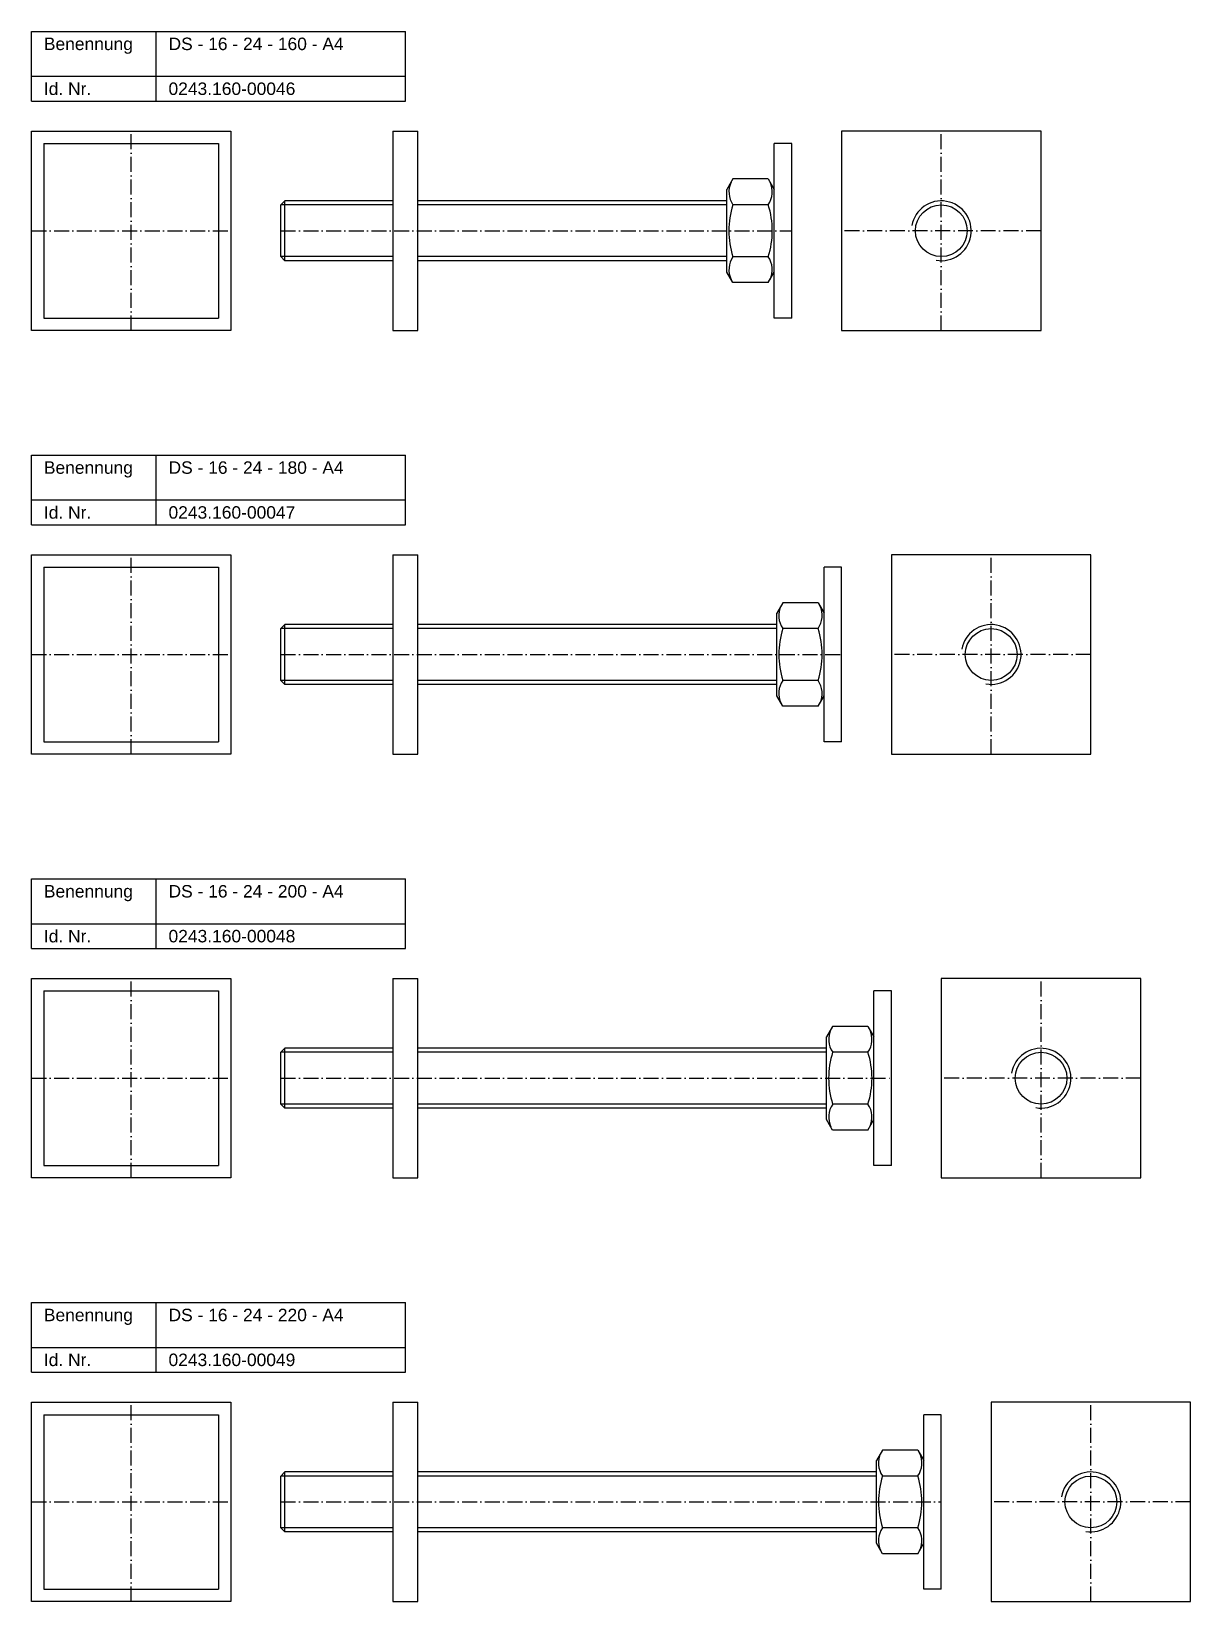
# Model space of a CAD drawing. Header units: millimetres. Extents: x 77 to 2399, y 1116 to 2936.
# Drawn here: x 1914 to 2379, y 1456 to 2086 of the extents above; entities that cross this region are included whole.
import ezdxf

# ---------------------------------------------------------------- set-up
doc = ezdxf.new("R2010")
doc.units = ezdxf.units.MM
doc.header["$LTSCALE"] = 0.5
doc.linetypes.add('achse', pattern=[18, 12, -3, 0, -3])
doc.layers.add('HALFEN', color=2, linetype='CONTINUOUS')
doc.styles.add('ARIAL50', font='ARIAL.TTF', dxfattribs={"height": 5})

msp = doc.modelspace()

# ---------------------------------------------------------------- texts
at = {"layer": 'HALFEN', "style": 'ARIAL50'}
for s, p in [('Benennung', (1919.25, 2078.75)), ('DS - 16 - 24 - 160 - A4', (1969.25, 2078.75)), ('Id. Nr.', (1919.25, 2060.75)), ('0243.160-00046', (1969.25, 2060.75)), ('Benennung', (1919.25, 1908.75)), ('DS - 16 - 24 - 180 - A4', (1969.25, 1908.75)), ('Id. Nr.', (1919.25, 1890.75)), ('0243.160-00047', (1969.25, 1890.75)), ('Benennung', (1919.25, 1738.75)), ('DS - 16 - 24 - 200 - A4', (1969.25, 1738.75)), ('Id. Nr.', (1919.25, 1720.75)), ('0243.160-00048', (1969.25, 1720.75)), ('Benennung', (1919.25, 1568.75)), ('DS - 16 - 24 - 220 - A4', (1969.25, 1568.75)), ('Id. Nr.', (1919.25, 1550.75)), ('0243.160-00049', (1969.25, 1550.75))]:
    msp.add_text(s, height=5, dxfattribs=at).set_placement(p)

# ---------------------------------------------------------------- linework, layer by layer
at = {"layer": 'HALFEN'}
for p, q in [((1914.25, 2086.25), (2064.25, 2086.25)), ((1914.25, 2058.25), (1914.25, 2086.25)), ((1964.25, 2058.25), (1964.25, 2086.25)), ((2064.25, 2058.25), (2064.25, 2086.25)), ((1914.25, 2068.25), (2064.25, 2068.25)), ((1914.25, 2058.25), (2064.25, 2058.25)), ((1914.25, 2046.25), (1994.25, 2046.25)), ((1914.25, 1966.25), (1914.25, 2046.25)), ((1919.25, 2041.25), (1989.25, 2041.25)), ((1919.25, 2041.25), (1919.25, 1971.25)), ((1989.25, 2041.25), (1989.25, 1971.25)), ((1994.25, 2046.25), (1994.25, 1966.25)), ((2059.25, 2046.25), (2059.25, 1966.25)), ((2059.25, 2046.25), (2069.25, 2046.25)), ((2069.25, 1966.25), (2069.25, 2046.25)), ((2212.25, 1971.25), (2212.25, 2041.25)), ((2219.25, 2041.25), (2212.25, 2041.25)), ((2219.25, 1971.25), (2219.25, 2041.25)), ((2319.25, 2046.25), (2239.25, 2046.25)), ((2239.25, 2046.25), (2239.25, 1966.25)), ((2319.25, 1966.25), (2319.25, 2046.25)), ((2195.67, 2027.04), (2193.25, 2022.85)), ((2193.25, 1989.65), (2193.25, 2022.85)), ((2209.83, 2027.04), (2195.67, 2027.04)), ((2209.83, 2027.04), (2212.25, 2022.85)), ((2015.87, 2018.25), (2014.25, 2016.63)), ((2059.25, 2016.63), (2014.25, 2016.63)), ((2014.25, 1995.87), (2014.25, 2016.63)), ((2059.25, 2018.25), (2015.87, 2018.25)), ((2015.87, 1994.25), (2015.87, 2018.25)), ((2193.25, 2018.25), (2069.25, 2018.25)), ((2193.25, 2016.63), (2069.25, 2016.63)), ((2209.83, 2016.64), (2195.67, 2016.64)), ((2059.25, 1995.87), (2014.25, 1995.87)), ((2014.25, 1995.87), (2015.87, 1994.25)), ((2059.25, 1994.25), (2015.87, 1994.25)), ((2193.25, 1995.87), (2069.25, 1995.87)), ((2193.25, 1994.25), (2069.25, 1994.25)), ((2209.83, 1995.86), (2195.67, 1995.86)), ((2195.67, 1985.46), (2193.25, 1989.65)), ((2209.83, 1985.46), (2195.67, 1985.46)), ((2209.83, 1985.46), (2212.25, 1989.65)), ((1994.25, 1966.25), (1914.25, 1966.25)), ((1919.25, 1971.25), (1989.25, 1971.25)), ((2059.25, 1966.25), (2069.25, 1966.25)), ((2219.25, 1971.25), (2212.25, 1971.25)), ((2239.25, 1966.25), (2319.25, 1966.25)), ((1914.25, 1916.25), (2064.25, 1916.25)), ((1914.25, 1888.25), (1914.25, 1916.25)), ((1964.25, 1888.25), (1964.25, 1916.25)), ((2064.25, 1888.25), (2064.25, 1916.25)), ((1914.25, 1898.25), (2064.25, 1898.25)), ((1914.25, 1888.25), (2064.25, 1888.25)), ((1914.25, 1876.25), (1994.25, 1876.25)), ((1914.25, 1796.25), (1914.25, 1876.25)), ((1919.25, 1871.25), (1989.25, 1871.25)), ((1919.25, 1871.25), (1919.25, 1801.25)), ((1989.25, 1871.25), (1989.25, 1801.25)), ((1994.25, 1876.25), (1994.25, 1796.25)), ((2059.25, 1876.25), (2059.25, 1796.25)), ((2059.25, 1876.25), (2069.25, 1876.25)), ((2069.25, 1796.25), (2069.25, 1876.25)), ((2232.25, 1801.25), (2232.25, 1871.25)), ((2239.25, 1871.25), (2232.25, 1871.25)), ((2239.25, 1801.25), (2239.25, 1871.25)), ((2339.25, 1876.25), (2259.25, 1876.25)), ((2259.25, 1876.25), (2259.25, 1796.25)), ((2339.25, 1796.25), (2339.25, 1876.25)), ((2215.67, 1857.04), (2213.25, 1852.85)), ((2213.25, 1819.65), (2213.25, 1852.85)), ((2229.83, 1857.04), (2215.67, 1857.04)), ((2229.83, 1857.04), (2232.25, 1852.85)), ((2015.87, 1848.25), (2014.25, 1846.63)), ((2059.25, 1846.63), (2014.25, 1846.63)), ((2014.25, 1825.87), (2014.25, 1846.63)), ((2059.25, 1848.25), (2015.87, 1848.25)), ((2015.87, 1824.25), (2015.87, 1848.25)), ((2213.25, 1848.25), (2069.25, 1848.25)), ((2213.25, 1846.63), (2069.25, 1846.63)), ((2229.83, 1846.64), (2215.67, 1846.64)), ((2059.25, 1825.87), (2014.25, 1825.87)), ((2014.25, 1825.87), (2015.87, 1824.25)), ((2059.25, 1824.25), (2015.87, 1824.25)), ((2213.25, 1825.87), (2069.25, 1825.87)), ((2213.25, 1824.25), (2069.25, 1824.25)), ((2229.83, 1825.86), (2215.67, 1825.86)), ((2215.67, 1815.46), (2213.25, 1819.65)), ((2229.83, 1815.46), (2215.67, 1815.46)), ((2229.83, 1815.46), (2232.25, 1819.65)), ((1994.25, 1796.25), (1914.25, 1796.25)), ((1919.25, 1801.25), (1989.25, 1801.25)), ((2059.25, 1796.25), (2069.25, 1796.25)), ((2239.25, 1801.25), (2232.25, 1801.25)), ((2259.25, 1796.25), (2339.25, 1796.25)), ((1914.25, 1746.25), (2064.25, 1746.25)), ((1914.25, 1718.25), (1914.25, 1746.25)), ((1964.25, 1718.25), (1964.25, 1746.25)), ((2064.25, 1718.25), (2064.25, 1746.25)), ((1914.25, 1728.25), (2064.25, 1728.25)), ((1914.25, 1718.25), (2064.25, 1718.25)), ((1914.25, 1706.25), (1994.25, 1706.25)), ((1914.25, 1626.25), (1914.25, 1706.25)), ((1919.25, 1701.25), (1989.25, 1701.25)), ((1919.25, 1701.25), (1919.25, 1631.25)), ((1989.25, 1701.25), (1989.25, 1631.25)), ((1994.25, 1706.25), (1994.25, 1626.25)), ((2059.25, 1706.25), (2059.25, 1626.25)), ((2059.25, 1706.25), (2069.25, 1706.25)), ((2069.25, 1626.25), (2069.25, 1706.25)), ((2252.25, 1631.25), (2252.25, 1701.25)), ((2259.25, 1701.25), (2252.25, 1701.25)), ((2259.25, 1631.25), (2259.25, 1701.25)), ((2359.25, 1706.25), (2279.25, 1706.25)), ((2279.25, 1706.25), (2279.25, 1626.25)), ((2359.25, 1626.25), (2359.25, 1706.25)), ((2235.67, 1687.04), (2233.25, 1682.85)), ((2233.25, 1649.65), (2233.25, 1682.85)), ((2249.83, 1687.04), (2235.67, 1687.04)), ((2249.83, 1687.04), (2252.25, 1682.85)), ((2015.87, 1678.25), (2014.25, 1676.63)), ((2059.25, 1676.63), (2014.25, 1676.63)), ((2014.25, 1655.87), (2014.25, 1676.63)), ((2059.25, 1678.25), (2015.87, 1678.25)), ((2015.87, 1654.25), (2015.87, 1678.25)), ((2233.25, 1678.25), (2069.25, 1678.25)), ((2233.25, 1676.63), (2069.25, 1676.63)), ((2249.83, 1676.64), (2235.67, 1676.64)), ((2059.25, 1655.87), (2014.25, 1655.87)), ((2014.25, 1655.87), (2015.87, 1654.25)), ((2059.25, 1654.25), (2015.87, 1654.25)), ((2233.25, 1655.87), (2069.25, 1655.87)), ((2233.25, 1654.25), (2069.25, 1654.25)), ((2249.83, 1655.86), (2235.67, 1655.86)), ((2235.67, 1645.46), (2233.25, 1649.65)), ((2249.83, 1645.46), (2235.67, 1645.46)), ((2249.83, 1645.46), (2252.25, 1649.65)), ((1994.25, 1626.25), (1914.25, 1626.25)), ((1919.25, 1631.25), (1989.25, 1631.25)), ((2059.25, 1626.25), (2069.25, 1626.25)), ((2259.25, 1631.25), (2252.25, 1631.25)), ((2279.25, 1626.25), (2359.25, 1626.25)), ((1914.25, 1576.25), (2064.25, 1576.25)), ((1914.25, 1548.25), (1914.25, 1576.25)), ((1964.25, 1548.25), (1964.25, 1576.25)), ((2064.25, 1548.25), (2064.25, 1576.25)), ((1914.25, 1558.25), (2064.25, 1558.25)), ((1914.25, 1548.25), (2064.25, 1548.25)), ((1914.25, 1536.25), (1994.25, 1536.25)), ((1914.25, 1456.25), (1914.25, 1536.25)), ((1919.25, 1531.25), (1989.25, 1531.25)), ((1919.25, 1531.25), (1919.25, 1461.25)), ((1989.25, 1531.25), (1989.25, 1461.25)), ((1994.25, 1536.25), (1994.25, 1456.25)), ((2059.25, 1536.25), (2059.25, 1456.25)), ((2059.25, 1536.25), (2069.25, 1536.25)), ((2069.25, 1456.25), (2069.25, 1536.25)), ((2272.25, 1461.25), (2272.25, 1531.25)), ((2279.25, 1531.25), (2272.25, 1531.25)), ((2279.25, 1461.25), (2279.25, 1531.25)), ((2379.25, 1536.25), (2299.25, 1536.25)), ((2299.25, 1536.25), (2299.25, 1456.25)), ((2379.25, 1456.25), (2379.25, 1536.25)), ((2255.67, 1517.04), (2253.25, 1512.85)), ((2253.25, 1479.65), (2253.25, 1512.85)), ((2269.83, 1517.04), (2255.67, 1517.04)), ((2269.83, 1517.04), (2272.25, 1512.85)), ((2015.87, 1508.25), (2014.25, 1506.63)), ((2059.25, 1506.63), (2014.25, 1506.63)), ((2014.25, 1485.87), (2014.25, 1506.63)), ((2059.25, 1508.25), (2015.87, 1508.25)), ((2015.87, 1484.25), (2015.87, 1508.25)), ((2253.25, 1508.25), (2069.25, 1508.25)), ((2253.25, 1506.63), (2069.25, 1506.63)), ((2269.83, 1506.64), (2255.67, 1506.64)), ((2059.25, 1485.87), (2014.25, 1485.87)), ((2014.25, 1485.87), (2015.87, 1484.25)), ((2059.25, 1484.25), (2015.87, 1484.25)), ((2253.25, 1485.87), (2069.25, 1485.87)), ((2253.25, 1484.25), (2069.25, 1484.25)), ((2269.83, 1485.86), (2255.67, 1485.86)), ((2255.67, 1475.46), (2253.25, 1479.65)), ((2269.83, 1475.46), (2255.67, 1475.46)), ((2269.83, 1475.46), (2272.25, 1479.65)), ((1994.25, 1456.25), (1914.25, 1456.25)), ((1919.25, 1461.25), (1989.25, 1461.25)), ((2059.25, 1456.25), (2069.25, 1456.25)), ((2279.25, 1461.25), (2272.25, 1461.25)), ((2299.25, 1456.25), (2379.25, 1456.25))]:
    msp.add_line(p, q, dxfattribs=at)
at = {"layer": 'HALFEN', "color": 1, "linetype": 'achse'}
for p, q in [((1954.25, 1966.25), (1954.25, 2046.25)), ((2279.25, 1966.25), (2279.25, 2046.25)), ((1914.25, 2006.25), (1994.25, 2006.25)), ((2014.25, 2006.25), (2219.25, 2006.25)), ((2319.25, 2006.25), (2239.25, 2006.25)), ((1954.25, 1796.25), (1954.25, 1876.25)), ((2299.25, 1796.25), (2299.25, 1876.25)), ((1914.25, 1836.25), (1994.25, 1836.25)), ((2014.25, 1836.25), (2239.25, 1836.25)), ((2339.25, 1836.25), (2259.25, 1836.25)), ((1954.25, 1626.25), (1954.25, 1706.25)), ((2319.25, 1626.25), (2319.25, 1706.25)), ((1914.25, 1666.25), (1994.25, 1666.25)), ((2014.25, 1666.25), (2259.25, 1666.25)), ((2359.25, 1666.25), (2279.25, 1666.25)), ((1954.25, 1456.25), (1954.25, 1536.25)), ((2339.25, 1456.25), (2339.25, 1536.25)), ((1914.25, 1496.25), (1994.25, 1496.25)), ((2014.25, 1496.25), (2279.25, 1496.25)), ((2379.25, 1496.25), (2299.25, 1496.25))]:
    msp.add_line(p, q, dxfattribs=at)
at = {"layer": 'HALFEN'}
for centre in [(2279.25, 2006.25), (2299.25, 1836.25), (2319.25, 1666.25), (2339.25, 1496.25)]:
    msp.add_circle(centre, 10.38, dxfattribs=at)
for centre, radius, start, end in [((2203.25, 2021.84), 9.19, 154.43847, 214.43847), ((2202.25, 2021.84), 9.19, 325.56153, 25.56153), ((2228.4, 2006.25), 34.35, 162.38303, 197.61697), ((2177.1, 2006.25), 34.35, 342.38303, 17.61697), ((2203.25, 1990.66), 9.19, 145.56153, 205.56153), ((2202.25, 1990.66), 9.19, 334.43847, 34.43847), ((2223.25, 1851.84), 9.19, 154.43847, 214.43847), ((2222.25, 1851.84), 9.19, 325.56153, 25.56153), ((2248.4, 1836.25), 34.35, 162.38303, 197.61697), ((2197.1, 1836.25), 34.35, 342.38303, 17.61697), ((2223.25, 1820.66), 9.19, 145.56153, 205.56153), ((2222.25, 1820.66), 9.19, 334.43847, 34.43847), ((2243.25, 1681.84), 9.19, 154.43847, 214.43847), ((2242.25, 1681.84), 9.19, 325.56153, 25.56153), ((2268.4, 1666.25), 34.35, 162.38303, 197.61697), ((2217.1, 1666.25), 34.35, 342.38303, 17.61697), ((2243.25, 1650.66), 9.19, 145.56153, 205.56153), ((2242.25, 1650.66), 9.19, 334.43847, 34.43847), ((2263.25, 1511.84), 9.19, 154.43847, 214.43847), ((2262.25, 1511.84), 9.19, 325.56153, 25.56153), ((2288.4, 1496.25), 34.35, 162.38303, 197.61697), ((2237.1, 1496.25), 34.35, 342.38303, 17.61697), ((2263.25, 1480.66), 9.19, 145.56153, 205.56153), ((2262.25, 1480.66), 9.19, 334.43847, 34.43847)]:
    msp.add_arc(centre, radius, start, end, dxfattribs=at)
at = {"layer": 'HALFEN', "color": 1}
for centre in [(2279.25, 2006.25), (2299.25, 1836.25), (2319.25, 1666.25), (2339.25, 1496.25)]:
    msp.add_arc(centre, 12, 260, 170, dxfattribs=at)

msp.set_redraw_order([(e.dxf.handle, doc.entitydb.next_handle()) for e in msp.query("TEXT MTEXT ATTDEF DIMENSION ARC_DIMENSION")])  # texts and dimensions are drawn at this point

doc.saveas('drawing.dxf')
